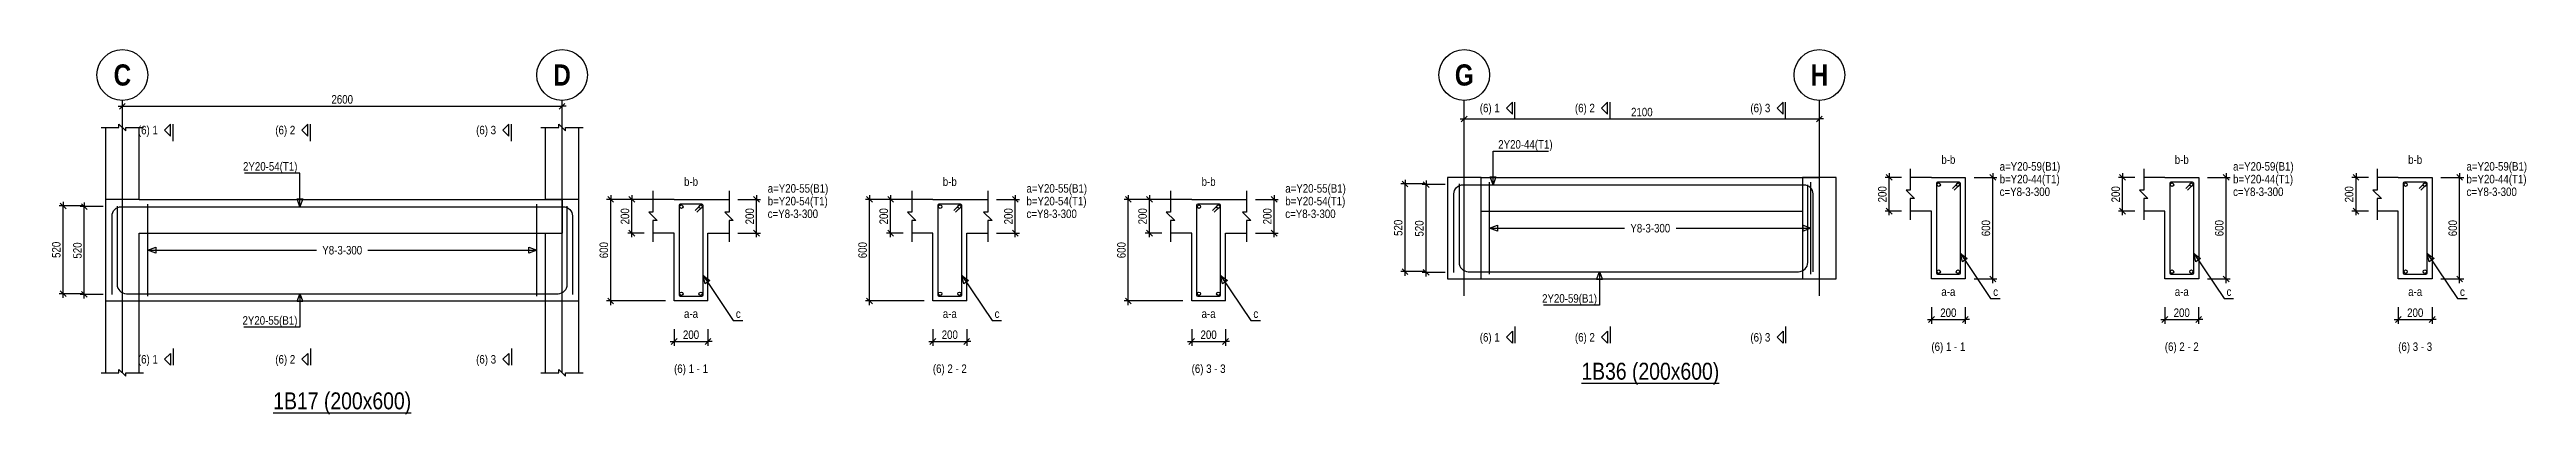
# Model space of a CAD drawing. Extents: x 0 to 206258, y -403073 to 0.
# Drawn here: x 12479 to 41771, y -279094 to -274784 of the extents above; entities that cross this region are included whole.
import ezdxf
from ezdxf.enums import TextEntityAlignment as Align
from ezdxf.lldxf.tags import DXFTag

# ---------------------------------------------------------------- set-up
doc = ezdxf.new("R2010")
doc.units = 0
doc.header["$LTSCALE"] = 1000
for name, color, linetype in [('Axis Circle(Dir 2)', 150, 'Continuous'), ('Axis Label(Dir 1)', 7, 'Continuous'), ('Axis Line(Dir 2)', 150, 'CENTER2'), ('Break Line', 5, 'Continuous'), ('Dimension Line', 5, 'Continuous'), ('Front Elevation Line', 40, 'Continuous'), ('Leader Line', 5, 'Continuous'), ('Link Line', 3, 'Continuous'), ('Rebar Label', 6, 'Continuous'), ('Rebar Line', 7, 'Continuous'), ('Section Label', 1, 'Continuous'), ('Section Line', 1, 'Continuous'), ('Top Rebar Label', 6, 'Continuous'), ('Top Rebar Line', 7, 'Continuous')]:
    doc.layers.add(name, color=color, linetype=linetype)
for name, color, linetype, true_color in [('Back Elevation Line', 191, 'HIDDEN2', 0xd4aaff), ('Beam Label(D)', 94, 'Continuous', 0x008100), ('Beam Line(D)', 112, 'Continuous', 0x00bd5e), ('Link Label', 94, 'Continuous', 0x008100)]:
    doc.layers.add(name, color=color, linetype=linetype, true_color=true_color)
doc.styles.add('Axis Label(Dir 1)', font='ARIALNB.TTF', dxfattribs={"height": 250})
doc.styles.add('Beam Label(D)', font='ARIALN.TTF', dxfattribs={"height": 200})
doc.styles.add('Dimension Text', font='ARIALN.TTF', dxfattribs={"height": 100})
doc.styles.add('Link Label', font='ARIALN.TTF', dxfattribs={"height": 100})
doc.styles.add('Rebar Label', font='ARIALN.TTF', dxfattribs={"height": 100})
doc.styles.add('Section Label', font='ARIALN.TTF', dxfattribs={"height": 100})
doc.styles.add('Top Rebar Label', font='ARIALN.TTF', dxfattribs={"height": 100})
tags = doc.linetypes.add('CENTER2', pattern=[1.125, 0.75, -0.125, 0.125, -0.125]).pattern_tags.tags
tags[10:11] = [DXFTag(74, 4), DXFTag(75, 0), DXFTag(340, '0'), DXFTag(46, 0.0), DXFTag(50, 0.0), DXFTag(44, 0.0), DXFTag(45, 0.0)]
tags[8:9] = [DXFTag(74, 4), DXFTag(75, 0), DXFTag(340, '0'), DXFTag(46, 0.0), DXFTag(50, 0.0), DXFTag(44, 0.0), DXFTag(45, 0.0)]
tags[6:7] = [DXFTag(74, 4), DXFTag(75, 0), DXFTag(340, '0'), DXFTag(46, 0.0), DXFTag(50, 0.0), DXFTag(44, 0.0), DXFTag(45, 0.0)]
tags[4:5] = [DXFTag(74, 4), DXFTag(75, 0), DXFTag(340, '0'), DXFTag(46, 0.0), DXFTag(50, 0.0), DXFTag(44, 0.0), DXFTag(45, 0.0)]
tags = doc.linetypes.add('HIDDEN2', pattern=[0.1875, 0.125, -0.0625]).pattern_tags.tags
tags[6:7] = [DXFTag(74, 4), DXFTag(75, 0), DXFTag(340, '0'), DXFTag(46, 0.0), DXFTag(50, 0.0), DXFTag(44, 0.0), DXFTag(45, 0.0)]
tags[4:5] = [DXFTag(74, 4), DXFTag(75, 0), DXFTag(340, '0'), DXFTag(46, 0.0), DXFTag(50, 0.0), DXFTag(44, 0.0), DXFTag(45, 0.0)]
doc.dimstyles.new('BEAM', dxfattribs={"dimtxt": 100, "dimasz": 30, "dimexe": 48.3, "dimexo": 103.5, "dimgap": 30, "dimtad": 1, "dimtoh": 1, "dimdec": 1, "dimlfac": 0.5, "dimdsep": 46, "dimtxsty": 'Dimension Text', "dimblk": 'PCDIM_TICK', "dimcen": 0.09, "dimclrd": 5, "dimclre": 5, "dimclrt": 5, "dimadec": 1, "dimazin": 0, "dimtp": 1, "dimtm": 1, "dimtfac": 1, "dimtdec": 4, "dimtofl": 0, "dimtmove": 0, "dimatfit": 3, "dimfxl": 1, "dimtolj": 1, "dimtzin": 0, "dimarcsym": 0})

msp = doc.modelspace()

# ---------------------------------------------------------------- texts
at = {"layer": 'Axis Label(Dir 1)', "transparency": 33554687, "style": 'Axis Label(Dir 1)'}
for s, p in [('C', (13340.146, -275084.284)), ('D', (18540.146, -275084.284)), ('G', (29209.055, -275084.284)), ('H', (33409.055, -275084.284))]:
    msp.add_text(s, height=250, dxfattribs=at).set_placement(p, align=Align.MIDDLE_CENTER)
at = {"layer": 'Beam Label(D)', "transparency": 33554687, "style": 'Beam Label(D)'}
for s, p in [('%%U1B36 (200x600)', (31409.055, -278484.284)), ('%%U1B17 (200x600)', (15940.146, -278834.284))]:
    msp.add_text(s, height=200, dxfattribs=at).set_placement(p, align=Align.TOP_CENTER)
at = {"layer": 'Link Label', "transparency": 33554687, "style": 'Link Label'}
for s, p in [(' c=Y8-3-300', (35509.055, -276514.284)), (' c=Y8-3-300', (38269.294, -276514.284)), (' c=Y8-3-300', (41029.532, -276514.284)), (' c=Y8-3-300', (20940.146, -276774.284)), (' c=Y8-3-300', (24000.384, -276774.284)), (' c=Y8-3-300', (27060.623, -276774.284)), ('c', (35464.055, -277694.284)), ('c', (38224.294, -277694.284)), ('c', (40984.532, -277694.284)), ('c', (20595.146, -277954.284)), ('c', (23655.384, -277954.284)), ('c', (26715.623, -277954.284))]:
    msp.add_text(s, height=100, dxfattribs=at).set_placement(p)
for p in [(31409.055, -276894.284), (15940.146, -277154.284)]:
    msp.add_text('Y8-3-300', height=100, dxfattribs=at).set_placement(p, align=Align.MIDDLE_CENTER)
at = {"layer": 'Rebar Label', "transparency": 33554687, "style": 'Rebar Label'}
for s, p in [('b-b', (34934.055, -276164.284)), ('b-b', (37694.294, -276164.284)), ('b-b', (40454.532, -276164.284)), ('b-b', (20065.146, -276424.284)), ('b-b', (23125.384, -276424.284)), ('b-b', (26185.623, -276424.284)), ('a-a', (34934.055, -277724.284)), ('a-a', (37694.294, -277724.284)), ('a-a', (40454.532, -277724.284)), ('a-a', (20065.146, -277984.284)), ('a-a', (23125.384, -277984.284)), ('a-a', (26185.623, -277984.284))]:
    msp.add_text(s, height=100, dxfattribs=at).set_placement(p, align=Align.BOTTOM_CENTER)
for s, p in [(' a=Y20-59(B1)', (35509.055, -276214.284)), (' a=Y20-59(B1)', (38269.294, -276214.284)), (' a=Y20-59(B1)', (41029.532, -276214.284)), (' a=Y20-55(B1)', (20940.146, -276474.284)), (' a=Y20-55(B1)', (24000.384, -276474.284)), (' a=Y20-55(B1)', (27060.623, -276474.284))]:
    msp.add_text(s, height=100, dxfattribs=at).set_placement(p)
for s, p in [(' 2Y20-59(B1)', (30779.055, -277774.284)), (' 2Y20-55(B1)', (15410.146, -278034.284))]:
    msp.add_text(s, height=100, dxfattribs=at).set_placement(p, align=Align.RIGHT)
at = {"layer": 'Section Label', "transparency": 33554687, "style": 'Section Label'}
for s, p in [('(6) 1', (29628.344, -275474.994)), ('(6) 2', (30753.344, -275474.994)), ('(6) 3', (32828.344, -275474.994)), ('(6) 1', (13759.435, -275734.994)), ('(6) 2', (15384.435, -275734.994)), ('(6) 3', (17759.435, -275734.994)), ('(6) 1', (29628.344, -278183.573)), ('(6) 2', (30753.344, -278183.573)), ('(6) 3', (32828.344, -278183.573)), ('(6) 1', (13759.435, -278443.573)), ('(6) 2', (15384.435, -278443.573)), ('(6) 3', (17759.435, -278443.573))]:
    msp.add_text(s, height=100, dxfattribs=at).set_placement(p, align=Align.MIDDLE_RIGHT)
for s, p in [('(6) 1 - 1', (34934.055, -278374.284)), ('(6) 2 - 2', (37694.294, -278374.284)), ('(6) 3 - 3', (40454.532, -278374.284)), ('(6) 1 - 1', (20065.146, -278634.284)), ('(6) 2 - 2', (23125.384, -278634.284)), ('(6) 3 - 3', (26185.623, -278634.284))]:
    msp.add_text(s, height=100, dxfattribs=at).set_placement(p, align=Align.BOTTOM_CENTER)
at = {"layer": 'Top Rebar Label', "transparency": 33554687, "style": 'Top Rebar Label'}
for s, p in [(' 2Y20-44(T1)', (29579.055, -275954.284)), (' b=Y20-44(T1)', (35509.055, -276364.284)), (' b=Y20-44(T1)', (38269.294, -276364.284)), (' b=Y20-44(T1)', (41029.532, -276364.284)), (' b=Y20-54(T1)', (20940.146, -276624.284)), (' b=Y20-54(T1)', (24000.384, -276624.284)), (' b=Y20-54(T1)', (27060.623, -276624.284))]:
    msp.add_text(s, height=100, dxfattribs=at).set_placement(p)
msp.add_text(' 2Y20-54(T1)', height=100, dxfattribs=at).set_placement((15410.146, -276214.284), align=Align.RIGHT)

# ---------------------------------------------------------------- blocks, each defined once
blk = doc.blocks.new('PCDIM_TICK')
at = {"layer": 'Dimension Line', "color": 0, "transparency": 33554687}
for p, q in [((1.15, 1.15), (-1.15, -1.15)), ((1.61, 0), (0, 0))]:
    blk.add_line(p, q, dxfattribs=at)
blk = doc.blocks.new('*U3477')
at = {"layer": 'Dimension Line', "color": 5, "true_color": 0x0000ff, "transparency": 16777216}
for p, q in [((13115, -276640), (12842, -276640)), ((12890, -277676), (12890, -276640)), ((13115, -277676), (12842, -277676))]:
    blk.add_line(p, q, dxfattribs=at)
at = {"layer": 'Dimension Line', "color": 5, "true_color": 0x0000ff, "transparency": 16777216, "xscale": 30, "yscale": 30}
for p, rotation in [((12890, -276640), 89.99999999999447), ((12890, -277676), 269.9999999999834)]:
    blk.add_blockref('PCDIM_TICK', p, dxfattribs=dict(at, rotation=rotation))
at = {"layer": 'Dimension Line', "color": 5, "true_color": 0x0000ff, "transparency": 16777216, "insert": (12860, -277158), "char_height": 100, "width": 181.5, "attachment_point": 8, "rotation": 90, "style": 'Dimension Text'}
blk.add_mtext('520', dxfattribs=at)
blk = doc.blocks.new('*U3478')
at = {"layer": 'Dimension Line', "color": 5, "true_color": 0x0000ff, "transparency": 16777216}
for p, q in [((12865, -276632), (12592, -276632)), ((12640, -277668), (12640, -276632)), ((12865, -277668), (12592, -277668))]:
    blk.add_line(p, q, dxfattribs=at)
at = {"layer": 'Dimension Line', "color": 5, "true_color": 0x0000ff, "transparency": 16777216, "xscale": 30, "yscale": 30}
for p, rotation in [((12640, -276632), 89.99999999999447), ((12640, -277668), 269.9999999999834)]:
    blk.add_blockref('PCDIM_TICK', p, dxfattribs=dict(at, rotation=rotation))
at = {"layer": 'Dimension Line', "color": 5, "true_color": 0x0000ff, "transparency": 16777216, "insert": (12610, -277150), "char_height": 100, "width": 181.5, "attachment_point": 8, "rotation": 90, "style": 'Dimension Text'}
blk.add_mtext('520', dxfattribs=at)
blk = doc.blocks.new('*U3479')
at = {"layer": 'Dimension Line', "color": 5, "true_color": 0x0000ff, "transparency": 16777216}
for p, q in [((13340, -275601), (13340, -275406)), ((13340, -275454), (18540, -275454)), ((18540, -275601), (18540, -275406))]:
    blk.add_line(p, q, dxfattribs=at)
at = {"layer": 'Dimension Line', "color": 5, "true_color": 0x0000ff, "transparency": 16777216, "xscale": 30, "yscale": 30, "rotation": 180.0000000000004}
blk.add_blockref('PCDIM_TICK', (13340, -275454), dxfattribs=at)
at = {"layer": 'Dimension Line', "color": 5, "true_color": 0x0000ff, "transparency": 16777216, "xscale": 30, "yscale": 30}
blk.add_blockref('PCDIM_TICK', (18540, -275454), dxfattribs=at)
at = {"layer": 'Dimension Line', "color": 5, "true_color": 0x0000ff, "transparency": 16777216, "insert": (15940, -275424), "char_height": 100, "width": 247.25, "attachment_point": 8, "style": 'Dimension Text'}
blk.add_mtext('2600', dxfattribs=at)
blk = doc.blocks.new('*U3480')
at = {"layer": 'Dimension Line', "color": 5, "true_color": 0x0000ff, "transparency": 16777216}
for p, q in [((20619, -276554), (20888, -276554)), ((20840, -276954), (20840, -276554)), ((20619, -276954), (20888, -276954))]:
    blk.add_line(p, q, dxfattribs=at)
at = {"layer": 'Dimension Line', "color": 5, "true_color": 0x0000ff, "transparency": 16777216, "xscale": 30, "yscale": 30}
for p, rotation in [((20840, -276554), 89.99999999999447), ((20840, -276954), 269.9999999999834)]:
    blk.add_blockref('PCDIM_TICK', p, dxfattribs=dict(at, rotation=rotation))
at = {"layer": 'Dimension Line', "color": 5, "true_color": 0x0000ff, "transparency": 16777216, "insert": (20810, -276754), "char_height": 100, "width": 182.77, "attachment_point": 8, "rotation": 90, "style": 'Dimension Text'}
blk.add_mtext('200', dxfattribs=at)
blk = doc.blocks.new('*U3481')
at = {"layer": 'Dimension Line', "color": 5, "true_color": 0x0000ff, "transparency": 16777216}
for p, q in [((19512, -276554), (19317, -276554)), ((19365, -276954), (19365, -276554)), ((19512, -276954), (19317, -276954))]:
    blk.add_line(p, q, dxfattribs=at)
at = {"layer": 'Dimension Line', "color": 5, "true_color": 0x0000ff, "transparency": 16777216, "xscale": 30, "yscale": 30}
for p, rotation in [((19365, -276554), 89.99999999999447), ((19365, -276954), 269.9999999999834)]:
    blk.add_blockref('PCDIM_TICK', p, dxfattribs=dict(at, rotation=rotation))
at = {"layer": 'Dimension Line', "color": 5, "true_color": 0x0000ff, "transparency": 16777216, "insert": (19335, -276754), "char_height": 100, "width": 182.77, "attachment_point": 8, "rotation": 90, "style": 'Dimension Text'}
blk.add_mtext('200', dxfattribs=at)
blk = doc.blocks.new('*U3482')
at = {"layer": 'Dimension Line', "color": 5, "true_color": 0x0000ff, "transparency": 16777216}
for p, q in [((19762, -276554), (19067, -276554)), ((19115, -277754), (19115, -276554)), ((19762, -277754), (19067, -277754))]:
    blk.add_line(p, q, dxfattribs=at)
at = {"layer": 'Dimension Line', "color": 5, "true_color": 0x0000ff, "transparency": 16777216, "xscale": 30, "yscale": 30}
for p, rotation in [((19115, -276554), 89.99999999999447), ((19115, -277754), 269.9999999999834)]:
    blk.add_blockref('PCDIM_TICK', p, dxfattribs=dict(at, rotation=rotation))
at = {"layer": 'Dimension Line', "color": 5, "true_color": 0x0000ff, "transparency": 16777216, "insert": (19085, -277154), "char_height": 100, "width": 181.97, "attachment_point": 8, "rotation": 90, "style": 'Dimension Text'}
blk.add_mtext('600', dxfattribs=at)
blk = doc.blocks.new('*U3483')
at = {"layer": 'Dimension Line', "color": 5, "true_color": 0x0000ff, "transparency": 16777216}
for p, q in [((19865, -278088), (19865, -278283)), ((19865, -278234), (20265, -278234)), ((20265, -278088), (20265, -278283))]:
    blk.add_line(p, q, dxfattribs=at)
at = {"layer": 'Dimension Line', "color": 5, "true_color": 0x0000ff, "transparency": 16777216, "xscale": 30, "yscale": 30, "rotation": 180.0000000000004}
blk.add_blockref('PCDIM_TICK', (19865, -278234), dxfattribs=at)
at = {"layer": 'Dimension Line', "color": 5, "true_color": 0x0000ff, "transparency": 16777216, "xscale": 30, "yscale": 30}
blk.add_blockref('PCDIM_TICK', (20265, -278234), dxfattribs=at)
at = {"layer": 'Dimension Line', "color": 5, "true_color": 0x0000ff, "transparency": 16777216, "insert": (20065, -278204), "char_height": 100, "width": 182.77, "attachment_point": 8, "style": 'Dimension Text'}
blk.add_mtext('200', dxfattribs=at)
blk = doc.blocks.new('*U3484')
at = {"layer": 'Dimension Line', "color": 5, "true_color": 0x0000ff, "transparency": 16777216}
for p, q in [((23679, -276554), (23949, -276554)), ((23900, -276954), (23900, -276554)), ((23679, -276954), (23949, -276954))]:
    blk.add_line(p, q, dxfattribs=at)
at = {"layer": 'Dimension Line', "color": 5, "true_color": 0x0000ff, "transparency": 16777216, "xscale": 30, "yscale": 30}
for p, rotation in [((23900, -276554), 89.99999999999447), ((23900, -276954), 269.9999999999834)]:
    blk.add_blockref('PCDIM_TICK', p, dxfattribs=dict(at, rotation=rotation))
at = {"layer": 'Dimension Line', "color": 5, "true_color": 0x0000ff, "transparency": 16777216, "insert": (23870, -276754), "char_height": 100, "width": 182.77, "attachment_point": 8, "rotation": 90, "style": 'Dimension Text'}
blk.add_mtext('200', dxfattribs=at)
blk = doc.blocks.new('*U3485')
at = {"layer": 'Dimension Line', "color": 5, "true_color": 0x0000ff, "transparency": 16777216}
for p, q in [((22572, -276554), (22377, -276554)), ((22425, -276954), (22425, -276554)), ((22572, -276954), (22377, -276954))]:
    blk.add_line(p, q, dxfattribs=at)
at = {"layer": 'Dimension Line', "color": 5, "true_color": 0x0000ff, "transparency": 16777216, "xscale": 30, "yscale": 30}
for p, rotation in [((22425, -276554), 89.99999999999447), ((22425, -276954), 269.9999999999834)]:
    blk.add_blockref('PCDIM_TICK', p, dxfattribs=dict(at, rotation=rotation))
at = {"layer": 'Dimension Line', "color": 5, "true_color": 0x0000ff, "transparency": 16777216, "insert": (22395, -276754), "char_height": 100, "width": 182.77, "attachment_point": 8, "rotation": 90, "style": 'Dimension Text'}
blk.add_mtext('200', dxfattribs=at)
blk = doc.blocks.new('*U3486')
at = {"layer": 'Dimension Line', "color": 5, "true_color": 0x0000ff, "transparency": 16777216}
for p, q in [((22822, -276554), (22127, -276554)), ((22175, -277754), (22175, -276554)), ((22822, -277754), (22127, -277754))]:
    blk.add_line(p, q, dxfattribs=at)
at = {"layer": 'Dimension Line', "color": 5, "true_color": 0x0000ff, "transparency": 16777216, "xscale": 30, "yscale": 30}
for p, rotation in [((22175, -276554), 89.99999999999447), ((22175, -277754), 269.9999999999834)]:
    blk.add_blockref('PCDIM_TICK', p, dxfattribs=dict(at, rotation=rotation))
at = {"layer": 'Dimension Line', "color": 5, "true_color": 0x0000ff, "transparency": 16777216, "insert": (22145, -277154), "char_height": 100, "width": 181.97, "attachment_point": 8, "rotation": 90, "style": 'Dimension Text'}
blk.add_mtext('600', dxfattribs=at)
blk = doc.blocks.new('*U3487')
at = {"layer": 'Dimension Line', "color": 5, "true_color": 0x0000ff, "transparency": 16777216}
for p, q in [((22925, -278088), (22925, -278283)), ((22925, -278234), (23325, -278234)), ((23325, -278088), (23325, -278283))]:
    blk.add_line(p, q, dxfattribs=at)
at = {"layer": 'Dimension Line', "color": 5, "true_color": 0x0000ff, "transparency": 16777216, "xscale": 30, "yscale": 30, "rotation": 180.0000000000004}
blk.add_blockref('PCDIM_TICK', (22925, -278234), dxfattribs=at)
at = {"layer": 'Dimension Line', "color": 5, "true_color": 0x0000ff, "transparency": 16777216, "xscale": 30, "yscale": 30}
blk.add_blockref('PCDIM_TICK', (23325, -278234), dxfattribs=at)
at = {"layer": 'Dimension Line', "color": 5, "true_color": 0x0000ff, "transparency": 16777216, "insert": (23125, -278204), "char_height": 100, "width": 182.77, "attachment_point": 8, "style": 'Dimension Text'}
blk.add_mtext('200', dxfattribs=at)
blk = doc.blocks.new('*U3488')
at = {"layer": 'Dimension Line', "color": 5, "true_color": 0x0000ff, "transparency": 16777216}
for p, q in [((26739, -276554), (27009, -276554)), ((26961, -276954), (26961, -276554)), ((26739, -276954), (27009, -276954))]:
    blk.add_line(p, q, dxfattribs=at)
at = {"layer": 'Dimension Line', "color": 5, "true_color": 0x0000ff, "transparency": 16777216, "xscale": 30, "yscale": 30}
for p, rotation in [((26961, -276554), 89.99999999999447), ((26961, -276954), 269.9999999999834)]:
    blk.add_blockref('PCDIM_TICK', p, dxfattribs=dict(at, rotation=rotation))
at = {"layer": 'Dimension Line', "color": 5, "true_color": 0x0000ff, "transparency": 16777216, "insert": (26931, -276754), "char_height": 100, "width": 182.77, "attachment_point": 8, "rotation": 90, "style": 'Dimension Text'}
blk.add_mtext('200', dxfattribs=at)
blk = doc.blocks.new('*U3489')
at = {"layer": 'Dimension Line', "color": 5, "true_color": 0x0000ff, "transparency": 16777216}
for p, q in [((25632, -276554), (25437, -276554)), ((25486, -276954), (25486, -276554)), ((25632, -276954), (25437, -276954))]:
    blk.add_line(p, q, dxfattribs=at)
at = {"layer": 'Dimension Line', "color": 5, "true_color": 0x0000ff, "transparency": 16777216, "xscale": 30, "yscale": 30}
for p, rotation in [((25486, -276554), 89.99999999999447), ((25486, -276954), 269.9999999999834)]:
    blk.add_blockref('PCDIM_TICK', p, dxfattribs=dict(at, rotation=rotation))
at = {"layer": 'Dimension Line', "color": 5, "true_color": 0x0000ff, "transparency": 16777216, "insert": (25456, -276754), "char_height": 100, "width": 182.77, "attachment_point": 8, "rotation": 90, "style": 'Dimension Text'}
blk.add_mtext('200', dxfattribs=at)
blk = doc.blocks.new('*U3490')
at = {"layer": 'Dimension Line', "color": 5, "true_color": 0x0000ff, "transparency": 16777216}
for p, q in [((25882, -276554), (25187, -276554)), ((25236, -277754), (25236, -276554)), ((25882, -277754), (25187, -277754))]:
    blk.add_line(p, q, dxfattribs=at)
at = {"layer": 'Dimension Line', "color": 5, "true_color": 0x0000ff, "transparency": 16777216, "xscale": 30, "yscale": 30}
for p, rotation in [((25236, -276554), 89.99999999999447), ((25236, -277754), 269.9999999999834)]:
    blk.add_blockref('PCDIM_TICK', p, dxfattribs=dict(at, rotation=rotation))
at = {"layer": 'Dimension Line', "color": 5, "true_color": 0x0000ff, "transparency": 16777216, "insert": (25206, -277154), "char_height": 100, "width": 181.97, "attachment_point": 8, "rotation": 90, "style": 'Dimension Text'}
blk.add_mtext('600', dxfattribs=at)
blk = doc.blocks.new('*U3491')
at = {"layer": 'Dimension Line', "color": 5, "true_color": 0x0000ff, "transparency": 16777216}
for p, q in [((25986, -278088), (25986, -278283)), ((25986, -278234), (26386, -278234)), ((26386, -278088), (26386, -278283))]:
    blk.add_line(p, q, dxfattribs=at)
at = {"layer": 'Dimension Line', "color": 5, "true_color": 0x0000ff, "transparency": 16777216, "xscale": 30, "yscale": 30, "rotation": 180.0000000000004}
blk.add_blockref('PCDIM_TICK', (25986, -278234), dxfattribs=at)
at = {"layer": 'Dimension Line', "color": 5, "true_color": 0x0000ff, "transparency": 16777216, "xscale": 30, "yscale": 30}
blk.add_blockref('PCDIM_TICK', (26386, -278234), dxfattribs=at)
at = {"layer": 'Dimension Line', "color": 5, "true_color": 0x0000ff, "transparency": 16777216, "insert": (26186, -278204), "char_height": 100, "width": 182.77, "attachment_point": 8, "style": 'Dimension Text'}
blk.add_mtext('200', dxfattribs=at)
blk = doc.blocks.new('*U3492')
at = {"layer": 'Dimension Line', "color": 5, "true_color": 0x0000ff, "transparency": 16777216}
for p, q in [((28984, -276380), (28711, -276380)), ((28759, -277416), (28759, -276380)), ((28984, -277416), (28711, -277416))]:
    blk.add_line(p, q, dxfattribs=at)
at = {"layer": 'Dimension Line', "color": 5, "true_color": 0x0000ff, "transparency": 16777216, "xscale": 30, "yscale": 30}
for p, rotation in [((28759, -276380), 89.99999999999447), ((28759, -277416), 269.9999999999834)]:
    blk.add_blockref('PCDIM_TICK', p, dxfattribs=dict(at, rotation=rotation))
at = {"layer": 'Dimension Line', "color": 5, "true_color": 0x0000ff, "transparency": 16777216, "insert": (28729, -276898), "char_height": 100, "width": 181.5, "attachment_point": 8, "rotation": 90, "style": 'Dimension Text'}
blk.add_mtext('520', dxfattribs=at)
blk = doc.blocks.new('*U3493')
at = {"layer": 'Dimension Line', "color": 5, "true_color": 0x0000ff, "transparency": 16777216}
for p, q in [((28734, -276372), (28461, -276372)), ((28509, -277408), (28509, -276372)), ((28734, -277408), (28461, -277408))]:
    blk.add_line(p, q, dxfattribs=at)
at = {"layer": 'Dimension Line', "color": 5, "true_color": 0x0000ff, "transparency": 16777216, "xscale": 30, "yscale": 30}
for p, rotation in [((28509, -276372), 89.99999999999447), ((28509, -277408), 269.9999999999834)]:
    blk.add_blockref('PCDIM_TICK', p, dxfattribs=dict(at, rotation=rotation))
at = {"layer": 'Dimension Line', "color": 5, "true_color": 0x0000ff, "transparency": 16777216, "insert": (28479, -276890), "char_height": 100, "width": 181.5, "attachment_point": 8, "rotation": 90, "style": 'Dimension Text'}
blk.add_mtext('520', dxfattribs=at)
blk = doc.blocks.new('*U3494')
at = {"layer": 'Dimension Line', "color": 5, "true_color": 0x0000ff, "transparency": 16777216}
for p, q in [((29209, -275751), (29209, -275556)), ((29209, -275604), (33409, -275604)), ((33409, -275751), (33409, -275556))]:
    blk.add_line(p, q, dxfattribs=at)
at = {"layer": 'Dimension Line', "color": 5, "true_color": 0x0000ff, "transparency": 16777216, "xscale": 30, "yscale": 30, "rotation": 180.0000000000004}
blk.add_blockref('PCDIM_TICK', (29209, -275604), dxfattribs=at)
at = {"layer": 'Dimension Line', "color": 5, "true_color": 0x0000ff, "transparency": 16777216, "xscale": 30, "yscale": 30}
blk.add_blockref('PCDIM_TICK', (33409, -275604), dxfattribs=at)
at = {"layer": 'Dimension Line', "color": 5, "true_color": 0x0000ff, "transparency": 16777216, "insert": (31309, -275574), "char_height": 100, "width": 247.25, "attachment_point": 8, "style": 'Dimension Text'}
blk.add_mtext('2100', dxfattribs=at)
blk = doc.blocks.new('*U3495')
at = {"layer": 'Dimension Line', "color": 5, "true_color": 0x0000ff, "transparency": 16777216}
for p, q in [((35238, -276294), (35507, -276294)), ((35459, -277494), (35459, -276294)), ((35238, -277494), (35507, -277494))]:
    blk.add_line(p, q, dxfattribs=at)
at = {"layer": 'Dimension Line', "color": 5, "true_color": 0x0000ff, "transparency": 16777216, "xscale": 30, "yscale": 30}
for p, rotation in [((35459, -276294), 89.99999999999447), ((35459, -277494), 269.9999999999834)]:
    blk.add_blockref('PCDIM_TICK', p, dxfattribs=dict(at, rotation=rotation))
at = {"layer": 'Dimension Line', "color": 5, "true_color": 0x0000ff, "transparency": 16777216, "insert": (35429, -276894), "char_height": 100, "width": 181.97, "attachment_point": 8, "rotation": 90, "style": 'Dimension Text'}
blk.add_mtext('600', dxfattribs=at)
blk = doc.blocks.new('*U3496')
at = {"layer": 'Dimension Line', "color": 5, "true_color": 0x0000ff, "transparency": 16777216}
for p, q in [((34381, -276294), (34186, -276294)), ((34234, -276694), (34234, -276294)), ((34381, -276694), (34186, -276694))]:
    blk.add_line(p, q, dxfattribs=at)
at = {"layer": 'Dimension Line', "color": 5, "true_color": 0x0000ff, "transparency": 16777216, "xscale": 30, "yscale": 30}
for p, rotation in [((34234, -276294), 89.99999999999447), ((34234, -276694), 269.9999999999834)]:
    blk.add_blockref('PCDIM_TICK', p, dxfattribs=dict(at, rotation=rotation))
at = {"layer": 'Dimension Line', "color": 5, "true_color": 0x0000ff, "transparency": 16777216, "insert": (34204, -276494), "char_height": 100, "width": 182.77, "attachment_point": 8, "rotation": 90, "style": 'Dimension Text'}
blk.add_mtext('200', dxfattribs=at)
blk = doc.blocks.new('*U3497')
at = {"layer": 'Dimension Line', "color": 5, "true_color": 0x0000ff, "transparency": 16777216}
for p, q in [((34734, -277828), (34734, -278023)), ((34734, -277974), (35134, -277974)), ((35134, -277828), (35134, -278023))]:
    blk.add_line(p, q, dxfattribs=at)
at = {"layer": 'Dimension Line', "color": 5, "true_color": 0x0000ff, "transparency": 16777216, "xscale": 30, "yscale": 30, "rotation": 180.0000000000004}
blk.add_blockref('PCDIM_TICK', (34734, -277974), dxfattribs=at)
at = {"layer": 'Dimension Line', "color": 5, "true_color": 0x0000ff, "transparency": 16777216, "xscale": 30, "yscale": 30}
blk.add_blockref('PCDIM_TICK', (35134, -277974), dxfattribs=at)
at = {"layer": 'Dimension Line', "color": 5, "true_color": 0x0000ff, "transparency": 16777216, "insert": (34934, -277944), "char_height": 100, "width": 182.77, "attachment_point": 8, "style": 'Dimension Text'}
blk.add_mtext('200', dxfattribs=at)
blk = doc.blocks.new('*U3498')
at = {"layer": 'Dimension Line', "color": 5, "true_color": 0x0000ff, "transparency": 16777216}
for p, q in [((37998, -276294), (38268, -276294)), ((38219, -277494), (38219, -276294)), ((37998, -277494), (38268, -277494))]:
    blk.add_line(p, q, dxfattribs=at)
at = {"layer": 'Dimension Line', "color": 5, "true_color": 0x0000ff, "transparency": 16777216, "xscale": 30, "yscale": 30}
for p, rotation in [((38219, -276294), 89.99999999999447), ((38219, -277494), 269.9999999999834)]:
    blk.add_blockref('PCDIM_TICK', p, dxfattribs=dict(at, rotation=rotation))
at = {"layer": 'Dimension Line', "color": 5, "true_color": 0x0000ff, "transparency": 16777216, "insert": (38189, -276894), "char_height": 100, "width": 181.97, "attachment_point": 8, "rotation": 90, "style": 'Dimension Text'}
blk.add_mtext('600', dxfattribs=at)
blk = doc.blocks.new('*U3499')
at = {"layer": 'Dimension Line', "color": 5, "true_color": 0x0000ff, "transparency": 16777216}
for p, q in [((37141, -276294), (36946, -276294)), ((36994, -276694), (36994, -276294)), ((37141, -276694), (36946, -276694))]:
    blk.add_line(p, q, dxfattribs=at)
at = {"layer": 'Dimension Line', "color": 5, "true_color": 0x0000ff, "transparency": 16777216, "xscale": 30, "yscale": 30}
for p, rotation in [((36994, -276294), 89.99999999999447), ((36994, -276694), 269.9999999999834)]:
    blk.add_blockref('PCDIM_TICK', p, dxfattribs=dict(at, rotation=rotation))
at = {"layer": 'Dimension Line', "color": 5, "true_color": 0x0000ff, "transparency": 16777216, "insert": (36964, -276494), "char_height": 100, "width": 182.77, "attachment_point": 8, "rotation": 90, "style": 'Dimension Text'}
blk.add_mtext('200', dxfattribs=at)
blk = doc.blocks.new('*U3500')
at = {"layer": 'Dimension Line', "color": 5, "true_color": 0x0000ff, "transparency": 16777216}
for p, q in [((37494, -277828), (37494, -278023)), ((37494, -277974), (37894, -277974)), ((37894, -277828), (37894, -278023))]:
    blk.add_line(p, q, dxfattribs=at)
at = {"layer": 'Dimension Line', "color": 5, "true_color": 0x0000ff, "transparency": 16777216, "xscale": 30, "yscale": 30, "rotation": 180.0000000000004}
blk.add_blockref('PCDIM_TICK', (37494, -277974), dxfattribs=at)
at = {"layer": 'Dimension Line', "color": 5, "true_color": 0x0000ff, "transparency": 16777216, "xscale": 30, "yscale": 30}
blk.add_blockref('PCDIM_TICK', (37894, -277974), dxfattribs=at)
at = {"layer": 'Dimension Line', "color": 5, "true_color": 0x0000ff, "transparency": 16777216, "insert": (37694, -277944), "char_height": 100, "width": 182.77, "attachment_point": 8, "style": 'Dimension Text'}
blk.add_mtext('200', dxfattribs=at)
blk = doc.blocks.new('*U3501')
at = {"layer": 'Dimension Line', "color": 5, "true_color": 0x0000ff, "transparency": 16777216}
for p, q in [((40758, -276294), (41028, -276294)), ((40980, -277494), (40980, -276294)), ((40758, -277494), (41028, -277494))]:
    blk.add_line(p, q, dxfattribs=at)
at = {"layer": 'Dimension Line', "color": 5, "true_color": 0x0000ff, "transparency": 16777216, "xscale": 30, "yscale": 30}
for p, rotation in [((40980, -276294), 89.99999999999447), ((40980, -277494), 269.9999999999834)]:
    blk.add_blockref('PCDIM_TICK', p, dxfattribs=dict(at, rotation=rotation))
at = {"layer": 'Dimension Line', "color": 5, "true_color": 0x0000ff, "transparency": 16777216, "insert": (40950, -276894), "char_height": 100, "width": 181.97, "attachment_point": 8, "rotation": 90, "style": 'Dimension Text'}
blk.add_mtext('600', dxfattribs=at)
blk = doc.blocks.new('*U3502')
at = {"layer": 'Dimension Line', "color": 5, "true_color": 0x0000ff, "transparency": 16777216}
for p, q in [((39901, -276294), (39706, -276294)), ((39755, -276694), (39755, -276294)), ((39901, -276694), (39706, -276694))]:
    blk.add_line(p, q, dxfattribs=at)
at = {"layer": 'Dimension Line', "color": 5, "true_color": 0x0000ff, "transparency": 16777216, "xscale": 30, "yscale": 30}
for p, rotation in [((39755, -276294), 89.99999999999447), ((39755, -276694), 269.9999999999834)]:
    blk.add_blockref('PCDIM_TICK', p, dxfattribs=dict(at, rotation=rotation))
at = {"layer": 'Dimension Line', "color": 5, "true_color": 0x0000ff, "transparency": 16777216, "insert": (39725, -276494), "char_height": 100, "width": 182.77, "attachment_point": 8, "rotation": 90, "style": 'Dimension Text'}
blk.add_mtext('200', dxfattribs=at)
blk = doc.blocks.new('*U3503')
at = {"layer": 'Dimension Line', "color": 5, "true_color": 0x0000ff, "transparency": 16777216}
for p, q in [((40255, -277828), (40255, -278023)), ((40255, -277974), (40655, -277974)), ((40655, -277828), (40655, -278023))]:
    blk.add_line(p, q, dxfattribs=at)
at = {"layer": 'Dimension Line', "color": 5, "true_color": 0x0000ff, "transparency": 16777216, "xscale": 30, "yscale": 30, "rotation": 180.0000000000004}
blk.add_blockref('PCDIM_TICK', (40255, -277974), dxfattribs=at)
at = {"layer": 'Dimension Line', "color": 5, "true_color": 0x0000ff, "transparency": 16777216, "xscale": 30, "yscale": 30}
blk.add_blockref('PCDIM_TICK', (40655, -277974), dxfattribs=at)
at = {"layer": 'Dimension Line', "color": 5, "true_color": 0x0000ff, "transparency": 16777216, "insert": (40455, -277944), "char_height": 100, "width": 182.77, "attachment_point": 8, "style": 'Dimension Text'}
blk.add_mtext('200', dxfattribs=at)

# ---------------------------------------------------------------- dimensions: what is measured, and where the dimension line sits
at = {"layer": 'Dimension Line', "transparency": 33554687}
for base, p1, p2, text, picture, middle in [((15940.146, -275454.284), (13340.146, -275704.284), (18540.146, -275704.284), '2600', '*U3479', (15940.146, -275454.284)), ((31309.055, -275604.284), (29209.055, -275854.284), (33409.055, -275854.284), '2100', '*U3494', (31309.055, -275604.284)), ((34934.055, -277974.284), (34734.055, -277724.284), (35134.055, -277724.284), '200', '*U3497', (34934.055, -277974.284)), ((37694.294, -277974.284), (37494.294, -277724.284), (37894.294, -277724.284), '200', '*U3500', (37694.294, -277974.284)), ((40454.532, -277974.284), (40254.532, -277724.284), (40654.532, -277724.284), '200', '*U3503', (40454.532, -277974.284)), ((20065.146, -278234.284), (19865.146, -277984.284), (20265.146, -277984.284), '200', '*U3483', (20065.146, -278234.284)), ((23125.384, -278234.284), (22925.384, -277984.284), (23325.384, -277984.284), '200', '*U3487', (23125.384, -278234.284)), ((26185.623, -278234.284), (25985.623, -277984.284), (26385.623, -277984.284), '200', '*U3491', (26185.623, -278234.284))]:
    dim = msp.add_linear_dim(base=base, p1=p1, p2=p2, text=text, dimstyle='BEAM', override={"dimscale": 1, "dimtxt": 100, "dimasz": 30, "dimexe": 48.3, "dimexo": 103.5, "dimgap": 30, "dimtad": 1, "dimtih": 0, "dimdec": 1, "dimlfac": 0.5, "dimzin": 8, "dimlunit": 2, "dimpost": '', "dimtxsty": 'Dimension Text', "dimblk": 'PCDIM_TICK', "dimse1": 0, "dimse2": 0, "dimsd2": 0, "dimclrd": 5, "dimclre": 5, "dimclrt": 5, "dimaunit": 0, "dimadec": 1, "dimazin": 0, "dimtol": 0, "dimtp": 1, "dimtm": 1, "dimtmove": 0}, dxfattribs=at)
    dim.commit()
    dim.dimension.update_dxf_attribs({"geometry": picture, "text_midpoint": middle})
for base, p1, p2, text, picture, middle in [((19115.146, -277154.284), (19865.146, -277754.284), (19865.146, -276554.284), '600', '*U3482', (19115.146, -277154.284)), ((19365.146, -276754.284), (19615.146, -276954.284), (19615.146, -276554.284), '200', '*U3481', (19365.146, -276754.284)), ((20840.146, -276754.284), (20515.146, -276954.284), (20515.146, -276554.284), '200', '*U3480', (20840.146, -276754.284)), ((22175.384, -277154.284), (22925.384, -277754.284), (22925.384, -276554.284), '600', '*U3486', (22175.384, -277154.284)), ((22425.384, -276754.284), (22675.384, -276954.284), (22675.384, -276554.284), '200', '*U3485', (22425.384, -276754.284)), ((23900.384, -276754.284), (23575.384, -276954.284), (23575.384, -276554.284), '200', '*U3484', (23900.384, -276754.284)), ((25235.623, -277154.284), (25985.623, -277754.284), (25985.623, -276554.284), '600', '*U3490', (25235.623, -277154.284)), ((25485.623, -276754.284), (25735.623, -276954.284), (25735.623, -276554.284), '200', '*U3489', (25485.623, -276754.284)), ((26960.623, -276754.284), (26635.623, -276954.284), (26635.623, -276554.284), '200', '*U3488', (26960.623, -276754.284)), ((28509.055, -276890.284), (28837.055, -277408.284), (28837.055, -276372.284), '520', '*U3493', (28509.055, -276890.284)), ((28759.055, -276898.284), (29087.055, -277416.284), (29087.055, -276380.284), '520', '*U3492', (28759.055, -276898.284)), ((34234.055, -276494.284), (34484.055, -276694.284), (34484.055, -276294.284), '200', '*U3496', (34234.055, -276494.284)), ((35459.055, -276894.284), (35134.055, -277494.284), (35134.055, -276294.284), '600', '*U3495', (35459.055, -276894.284)), ((36994.294, -276494.284), (37244.294, -276694.284), (37244.294, -276294.284), '200', '*U3499', (36994.294, -276494.284)), ((38219.294, -276894.284), (37894.294, -277494.284), (37894.294, -276294.284), '600', '*U3498', (38219.294, -276894.284)), ((39754.532, -276494.284), (40004.532, -276694.284), (40004.532, -276294.284), '200', '*U3502', (39754.532, -276494.284)), ((40979.532, -276894.284), (40654.532, -277494.284), (40654.532, -276294.284), '600', '*U3501', (40979.532, -276894.284)), ((12640.146, -277150.284), (12968.146, -277668.284), (12968.146, -276632.284), '520', '*U3478', (12640.146, -277150.284)), ((12890.146, -277158.284), (13218.146, -277676.284), (13218.146, -276640.284), '520', '*U3477', (12890.146, -277158.284))]:
    dim = msp.add_linear_dim(base=base, p1=p1, p2=p2, angle=90, text=text, dimstyle='BEAM', override={"dimscale": 1, "dimtxt": 100, "dimasz": 30, "dimexe": 48.3, "dimexo": 103.5, "dimgap": 30, "dimtad": 1, "dimtih": 0, "dimdec": 1, "dimlfac": 0.5, "dimzin": 8, "dimlunit": 2, "dimpost": '', "dimtxsty": 'Dimension Text', "dimblk": 'PCDIM_TICK', "dimse1": 0, "dimse2": 0, "dimsd2": 0, "dimclrd": 5, "dimclre": 5, "dimclrt": 5, "dimaunit": 0, "dimadec": 1, "dimazin": 0, "dimtol": 0, "dimtp": 1, "dimtm": 1, "dimtmove": 0}, dxfattribs=at)
    dim.commit()
    dim.dimension.update_dxf_attribs({"geometry": picture, "text_midpoint": middle})

# ---------------------------------------------------------------- linework, layer by layer
at = {"layer": 'Axis Circle(Dir 2)', "transparency": 33554687}
for centre in [(13340.146, -275084.284), (18540.146, -275084.284), (29209.055, -275084.284), (33409.055, -275084.284)]:
    msp.add_circle(centre, 300, dxfattribs=at)
at = {"layer": 'Axis Line(Dir 2)', "transparency": 33554687}
for points in [[(13340.146, -278604.284), (13340.146, -275384.284)], [(18540.146, -278604.284), (18540.146, -275384.284)], [(29209.055, -277694.284), (29209.055, -275384.284)], [(33409.055, -277694.284), (33409.055, -275384.284)]]:
    msp.add_lwpolyline(points, dxfattribs=at)
at = {"layer": 'Back Elevation Line', "transparency": 33554687}
for points in [[(29409.055, -276294.284), (29009.055, -276294.284)], [(29009.055, -276294.284), (29009.055, -277494.284)], [(29409.055, -277494.284), (29409.055, -276294.284)], [(33609.055, -276294.284), (33209.055, -276294.284)], [(33209.055, -276294.284), (33209.055, -277494.284)], [(33609.055, -277494.284), (33609.055, -276294.284)], [(13540.146, -276554.284), (13140.146, -276554.284)], [(13140.146, -276554.284), (13140.146, -277754.284)], [(13540.146, -276554.284), (18540.146, -276554.284), (18540.146, -276954.284)], [(13540.146, -277754.284), (13540.146, -276954.284)], [(13540.146, -276954.284), (18540.146, -276954.284)], [(29009.055, -277494.284), (29409.055, -277494.284)], [(33209.055, -277494.284), (33609.055, -277494.284)], [(13140.146, -277754.284), (13540.146, -277754.284)]]:
    msp.add_lwpolyline(points, dxfattribs=at)
at = {"layer": 'Beam Line(D)', "transparency": 33554687}
for points in [[(13140.146, -275704.284), (13140.146, -276554.284)], [(13540.146, -276554.284), (13540.146, -275704.284)], [(18340.146, -275704.284), (18340.146, -276554.284)], [(18740.146, -276554.284), (18740.146, -275704.284)], [(29009.055, -276294.284), (29009.055, -277494.284)], [(29409.055, -276294.284), (29009.055, -276294.284)], [(29409.055, -276294.284), (33409.055, -276294.284)], [(33409.055, -276294.284), (33409.055, -276294.284)], [(34734.055, -276294.284), (35134.055, -276294.284), (35134.055, -277494.284), (34734.055, -277494.284), (34734.055, -276694.284), (34484.055, -276694.284)], [(34734.055, -276294.284), (34484.055, -276294.284)], [(34734.055, -276294.284), (34734.055, -276294.284)], [(37494.294, -276294.284), (37894.294, -276294.284), (37894.294, -277494.284), (37494.294, -277494.284), (37494.294, -276694.284), (37244.294, -276694.284)], [(37494.294, -276294.284), (37244.294, -276294.284)], [(37494.294, -276294.284), (37494.294, -276294.284)], [(40254.532, -276294.284), (40654.532, -276294.284), (40654.532, -277494.284), (40254.532, -277494.284), (40254.532, -276694.284), (40004.532, -276694.284)], [(40254.532, -276294.284), (40004.532, -276294.284)], [(40254.532, -276294.284), (40254.532, -276294.284)], [(13140.146, -276554.284), (13140.146, -278604.284)], [(13540.146, -276554.284), (18340.146, -276554.284)], [(18740.146, -278604.284), (18740.146, -276554.284)], [(19865.146, -276554.284), (19615.146, -276554.284)], [(19865.146, -276554.284), (20265.146, -276554.284)], [(19865.146, -276554.284), (19865.146, -276554.284)], [(20265.146, -276554.284), (20265.146, -276554.284)], [(20265.146, -276554.284), (20515.146, -276554.284)], [(22925.384, -276554.284), (22675.384, -276554.284)], [(22925.384, -276554.284), (23325.384, -276554.284)], [(22925.384, -276554.284), (22925.384, -276554.284)], [(23325.384, -276554.284), (23325.384, -276554.284)], [(23325.384, -276554.284), (23575.384, -276554.284)], [(25985.623, -276554.284), (25735.623, -276554.284)], [(25985.623, -276554.284), (26385.623, -276554.284)], [(25985.623, -276554.284), (25985.623, -276554.284)], [(26385.623, -276554.284), (26385.623, -276554.284)], [(26385.623, -276554.284), (26635.623, -276554.284)], [(20265.146, -277754.284), (19865.146, -277754.284), (19865.146, -276954.284), (19615.146, -276954.284)], [(20265.146, -277754.284), (20265.146, -276954.284), (20515.146, -276954.284)], [(23325.384, -277754.284), (22925.384, -277754.284), (22925.384, -276954.284), (22675.384, -276954.284)], [(23325.384, -277754.284), (23325.384, -276954.284), (23575.384, -276954.284)], [(26385.623, -277754.284), (25985.623, -277754.284), (25985.623, -276954.284), (25735.623, -276954.284)], [(26385.623, -277754.284), (26385.623, -276954.284), (26635.623, -276954.284)], [(29009.055, -277494.284), (29409.055, -277494.284)], [(29409.055, -277494.284), (33409.055, -277494.284)], [(33409.055, -277494.284), (33409.055, -277494.284)], [(13540.146, -278604.284), (13540.146, -277754.284)], [(13540.146, -277754.284), (18340.146, -277754.284)], [(18340.146, -277754.284), (18340.146, -278604.284)]]:
    msp.add_lwpolyline(points, dxfattribs=at)
at = {"layer": 'Break Line', "transparency": 33554687}
for points in [[(13090.146, -275704.284), (13300.146, -275704.284), (13300.146, -275664.284), (13380.146, -275744.284), (13380.146, -275704.284), (13590.146, -275704.284)], [(18290.146, -275704.284), (18500.146, -275704.284), (18500.146, -275664.284), (18580.146, -275744.284), (18580.146, -275704.284), (18790.146, -275704.284)], [(34484.055, -276194.284), (34484.055, -276444.284), (34434.055, -276444.284), (34534.055, -276544.284), (34484.055, -276544.284), (34484.055, -276794.284)], [(37244.294, -276194.284), (37244.294, -276444.284), (37194.294, -276444.284), (37294.294, -276544.284), (37244.294, -276544.284), (37244.294, -276794.284)], [(40004.532, -276194.284), (40004.532, -276444.284), (39954.532, -276444.284), (40054.532, -276544.284), (40004.532, -276544.284), (40004.532, -276794.284)], [(19615.146, -276454.284), (19615.146, -276704.284), (19565.146, -276704.284), (19665.146, -276804.284), (19615.146, -276804.284), (19615.146, -277054.284)], [(20515.146, -276454.284), (20515.146, -276704.284), (20465.146, -276704.284), (20565.146, -276804.284), (20515.146, -276804.284), (20515.146, -277054.284)], [(22675.384, -276454.284), (22675.384, -276704.284), (22625.384, -276704.284), (22725.384, -276804.284), (22675.384, -276804.284), (22675.384, -277054.284)], [(23575.384, -276454.284), (23575.384, -276704.284), (23525.384, -276704.284), (23625.384, -276804.284), (23575.384, -276804.284), (23575.384, -277054.284)], [(25735.623, -276454.284), (25735.623, -276704.284), (25685.623, -276704.284), (25785.623, -276804.284), (25735.623, -276804.284), (25735.623, -277054.284)], [(26635.623, -276454.284), (26635.623, -276704.284), (26585.623, -276704.284), (26685.623, -276804.284), (26635.623, -276804.284), (26635.623, -277054.284)], [(13090.146, -278604.284), (13300.146, -278604.284), (13300.146, -278564.284), (13380.146, -278644.284), (13380.146, -278604.284), (13590.146, -278604.284)], [(18290.146, -278604.284), (18500.146, -278604.284), (18500.146, -278564.284), (18580.146, -278644.284), (18580.146, -278604.284), (18790.146, -278604.284)]]:
    msp.add_lwpolyline(points, dxfattribs=at)
at = {"layer": 'Front Elevation Line', "transparency": 33554687}
for points in [[(29409.055, -276294.284), (29009.055, -276294.284)], [(29009.055, -276294.284), (29009.055, -277494.284)], [(29409.055, -276294.284), (33209.055, -276294.284)], [(29409.055, -276294.284), (33209.055, -276294.284)], [(33609.055, -276294.284), (33209.055, -276294.284)], [(33609.055, -277494.284), (33609.055, -276294.284)], [(13540.146, -276554.284), (13140.146, -276554.284)], [(13140.146, -276554.284), (13140.146, -277754.284)], [(13540.146, -276554.284), (18340.146, -276554.284)], [(18740.146, -276554.284), (18340.146, -276554.284)], [(18740.146, -277754.284), (18740.146, -276554.284)], [(29409.055, -277494.284), (29409.055, -276694.284)], [(29409.055, -276694.284), (33209.055, -276694.284)], [(29409.055, -276694.284), (33209.055, -276694.284)], [(33209.055, -276694.284), (33209.055, -277494.284)], [(13540.146, -277754.284), (13540.146, -276954.284)], [(13540.146, -276954.284), (18340.146, -276954.284)], [(18340.146, -276954.284), (18340.146, -277754.284)], [(29009.055, -277494.284), (29409.055, -277494.284)], [(33209.055, -277494.284), (33609.055, -277494.284)], [(13140.146, -277754.284), (13540.146, -277754.284)], [(18340.146, -277754.284), (18740.146, -277754.284)]]:
    msp.add_lwpolyline(points, dxfattribs=at)
at = {"layer": 'Leader Line', "transparency": 33554687}
for points in [[(29549.055, -276380.284), (29549.055, -275984.284), (30204.046, -275984.284)], [(15440.146, -276640.284), (15440.146, -276244.284), (14785.155, -276244.284)], [(29514.853, -276286.314), (29583.257, -276286.314), (29549.055, -276380.284), (29514.853, -276286.314)], [(15405.944, -276546.314), (15474.348, -276546.314), (15440.146, -276640.284), (15405.944, -276546.314)], [(29509.055, -276894.284), (29603.024, -276860.082), (29603.024, -276928.486), (29509.055, -276894.284), (31104.411, -276894.284)], [(31713.699, -276894.284), (33309.055, -276894.284), (33215.086, -276928.486), (33215.086, -276860.082), (33309.055, -276894.284)], [(13640.146, -277154.284), (13734.115, -277120.082), (13734.115, -277188.486), (13640.146, -277154.284), (15635.502, -277154.284)], [(16244.79, -277154.284), (18240.146, -277154.284), (18146.177, -277188.486), (18146.177, -277120.082), (18240.146, -277154.284)], [(35156.996, -277253.009), (35100.312, -277291.297), (35076.055, -277194.284), (35156.996, -277253.009)], [(35076.055, -277194.284), (35434.055, -277724.284), (35547.184, -277724.284)], [(37917.234, -277253.008), (37860.55, -277291.297), (37836.293, -277194.283), (37917.234, -277253.008)], [(37836.293, -277194.283), (38194.294, -277724.284), (38307.423, -277724.284)], [(40677.473, -277253.009), (40620.789, -277291.298), (40596.533, -277194.284), (40677.473, -277253.009)], [(40596.533, -277194.284), (40954.532, -277724.284), (41067.662, -277724.284)], [(15440.146, -277668.284), (15440.146, -278064.284), (14777.472, -278064.284)], [(15474.348, -277762.253), (15405.944, -277762.253), (15440.146, -277668.284), (15474.348, -277762.253)], [(20288.086, -277513.009), (20231.402, -277551.297), (20207.146, -277454.284), (20288.086, -277513.009)], [(20207.146, -277454.284), (20565.146, -277984.284), (20678.275, -277984.284)], [(23348.325, -277513.008), (23291.641, -277551.297), (23267.384, -277454.283), (23348.325, -277513.008)], [(23267.384, -277454.283), (23625.384, -277984.284), (23738.514, -277984.284)], [(26408.564, -277513.009), (26351.88, -277551.298), (26327.623, -277454.284), (26408.564, -277513.009)], [(26327.623, -277454.284), (26685.623, -277984.284), (26798.752, -277984.284)], [(30809.055, -277408.284), (30809.055, -277804.284), (30146.381, -277804.284)], [(30843.257, -277502.253), (30774.853, -277502.253), (30809.055, -277408.284), (30843.257, -277502.253)]]:
    msp.add_lwpolyline(points, dxfattribs=at)
at = {"layer": 'Link Line', "transparency": 33554687}
for p, q in [((29509.055, -277436.284), (29509.055, -276352.284)), ((33309.055, -277436.284), (33309.055, -276352.284)), ((13640.146, -277696.284), (13640.146, -276612.284)), ((18240.146, -277696.284), (18240.146, -276612.284))]:
    msp.add_line(p, q, dxfattribs=at)
for points in [[(35001.244, -276446.894), (35071.954, -276376.183, 0.668178638), (35062.055, -276352.284), (34806.055, -276352.284, 0.414213562), (34792.055, -276366.284), (34792.055, -277422.284, 0.414213562), (34806.055, -277436.284), (35062.055, -277436.284, 0.414213562), (35076.055, -277422.284), (35076.055, -276366.284, 0.668178638), (35052.155, -276356.384), (34981.445, -276427.095)], [(37761.482, -276446.894), (37832.193, -276376.183, 0.668178638), (37822.294, -276352.284), (37566.294, -276352.284, 0.414213562), (37552.294, -276366.284), (37552.294, -277422.284, 0.414213562), (37566.294, -277436.284), (37822.294, -277436.284, 0.414213562), (37836.294, -277422.284), (37836.294, -276366.284, 0.668178638), (37812.394, -276356.384), (37741.683, -276427.095)], [(40521.721, -276446.894), (40592.432, -276376.183, 0.668178638), (40582.532, -276352.284), (40326.532, -276352.284, 0.414213562), (40312.532, -276366.284), (40312.532, -277422.284, 0.414213562), (40326.532, -277436.284), (40582.532, -277436.284, 0.414213562), (40596.532, -277422.284), (40596.532, -276366.284, 0.668178638), (40572.633, -276356.384), (40501.922, -276427.095)], [(20132.335, -276706.894), (20203.045, -276636.183, 0.668178638), (20193.146, -276612.284), (19937.146, -276612.284, 0.414213562), (19923.146, -276626.284), (19923.146, -277682.284, 0.414213562), (19937.146, -277696.284), (20193.146, -277696.284, 0.414213562), (20207.146, -277682.284), (20207.146, -276626.284, 0.668178638), (20183.246, -276616.384), (20112.536, -276687.095)], [(23192.573, -276706.894), (23263.284, -276636.183, 0.668178638), (23253.384, -276612.284), (22997.384, -276612.284, 0.414213562), (22983.384, -276626.284), (22983.384, -277682.284, 0.414213562), (22997.384, -277696.284), (23253.384, -277696.284, 0.414213562), (23267.384, -277682.284), (23267.384, -276626.284, 0.668178638), (23243.485, -276616.384), (23172.774, -276687.095)], [(26252.812, -276706.894), (26323.523, -276636.183, 0.668178638), (26313.623, -276612.284), (26057.623, -276612.284, 0.414213562), (26043.623, -276626.284), (26043.623, -277682.284, 0.414213562), (26057.623, -277696.284), (26313.623, -277696.284, 0.414213562), (26327.623, -277682.284), (26327.623, -276626.284, 0.668178638), (26303.724, -276616.384), (26233.013, -276687.095)]]:
    msp.add_lwpolyline(points, format="xyb", dxfattribs=at)
at = {"layer": 'Rebar Line', "transparency": 33554687}
for points in [[(29147.055, -276372.284), (29147.055, -277298.328, 0.414213562), (29257.011, -277408.284), (33161.099, -277408.284, 0.414213562), (33271.055, -277298.328), (33271.055, -276380.284)], [(13278.146, -276632.284), (13278.146, -277558.328, 0.414213562), (13388.102, -277668.284), (18492.19, -277668.284, 0.414213543), (18602.146, -277558.328), (18602.146, -276632.284)]]:
    msp.add_lwpolyline(points, format="xyb", dxfattribs=at)
for centre in [(34820.055, -276380.284), (35048.055, -276380.284), (37580.294, -276380.284), (37808.294, -276380.284), (40340.532, -276380.284), (40568.532, -276380.284), (19951.146, -276640.284), (20179.146, -276640.284), (23011.384, -276640.284), (23239.384, -276640.284), (26071.623, -276640.284), (26299.623, -276640.284), (34820.055, -277408.284), (35048.055, -277408.284), (37580.294, -277408.284), (37808.294, -277408.284), (40340.532, -277408.284), (40568.532, -277408.284), (19951.146, -277668.284), (20179.146, -277668.284), (23011.384, -277668.284), (23239.384, -277668.284), (26071.623, -277668.284), (26299.623, -277668.284)]:
    msp.add_circle(centre, 20, dxfattribs=at)
at = {"layer": 'Section Line', "transparency": 33554687}
for points in [[(29779.055, -275404.284), (29708.344, -275474.994), (29779.055, -275545.705), (29779.055, -275404.284)], [(29809.055, -275604.284), (29809.055, -275404.284)], [(30904.055, -275404.284), (30833.344, -275474.994), (30904.055, -275545.705), (30904.055, -275404.284)], [(30934.055, -275604.284), (30934.055, -275404.284)], [(32979.055, -275404.284), (32908.344, -275474.994), (32979.055, -275545.705), (32979.055, -275404.284)], [(33009.055, -275604.284), (33009.055, -275404.284)], [(13910.146, -275664.284), (13839.435, -275734.994), (13910.146, -275805.705), (13910.146, -275664.284)], [(13940.146, -275864.284), (13940.146, -275664.284)], [(15535.146, -275664.284), (15464.435, -275734.994), (15535.146, -275805.705), (15535.146, -275664.284)], [(15565.146, -275864.284), (15565.146, -275664.284)], [(17910.146, -275664.284), (17839.435, -275734.994), (17910.146, -275805.705), (17910.146, -275664.284)], [(17940.146, -275864.284), (17940.146, -275664.284)], [(29779.055, -278254.284), (29779.055, -278254.284), (29708.344, -278183.573), (29779.055, -278112.862), (29779.055, -278254.284)], [(29809.055, -278054.284), (29809.055, -278254.284)], [(30904.055, -278254.284), (30904.055, -278254.284), (30833.344, -278183.573), (30904.055, -278112.862), (30904.055, -278254.284)], [(30934.055, -278054.284), (30934.055, -278254.284)], [(32979.055, -278254.284), (32979.055, -278254.284), (32908.344, -278183.573), (32979.055, -278112.862), (32979.055, -278254.284)], [(33009.055, -278054.284), (33009.055, -278254.284)], [(13910.146, -278514.284), (13910.146, -278514.284), (13839.435, -278443.573), (13910.146, -278372.862), (13910.146, -278514.284)], [(13940.146, -278314.284), (13940.146, -278514.284)], [(15535.146, -278514.284), (15535.146, -278514.284), (15464.435, -278443.573), (15535.146, -278372.862), (15535.146, -278514.284)], [(15565.146, -278314.284), (15565.146, -278514.284)], [(17910.146, -278514.284), (17910.146, -278514.284), (17839.435, -278443.573), (17910.146, -278372.862), (17910.146, -278514.284)], [(17940.146, -278314.284), (17940.146, -278514.284)]]:
    msp.add_lwpolyline(points, dxfattribs=at)
at = {"layer": 'Top Rebar Line', "transparency": 33554687}
for points in [[(29087.055, -277416.284), (29087.055, -276490.239, -0.414213562), (29197.011, -276380.284), (33221.099, -276380.284, -0.414213562), (33331.055, -276490.239), (33331.055, -277408.284)], [(13218.146, -277676.284), (13218.146, -276750.239, -0.414213562), (13328.102, -276640.284), (18552.19, -276640.284, -0.414213562), (18662.146, -276750.239), (18662.146, -277676.284)]]:
    msp.add_lwpolyline(points, format="xyb", dxfattribs=at)

msp.set_redraw_order([(e.dxf.handle, doc.entitydb.next_handle()) for e in msp.query("TEXT MTEXT ATTDEF DIMENSION ARC_DIMENSION")])  # texts and dimensions are drawn at this point

doc.saveas('drawing.dxf')
